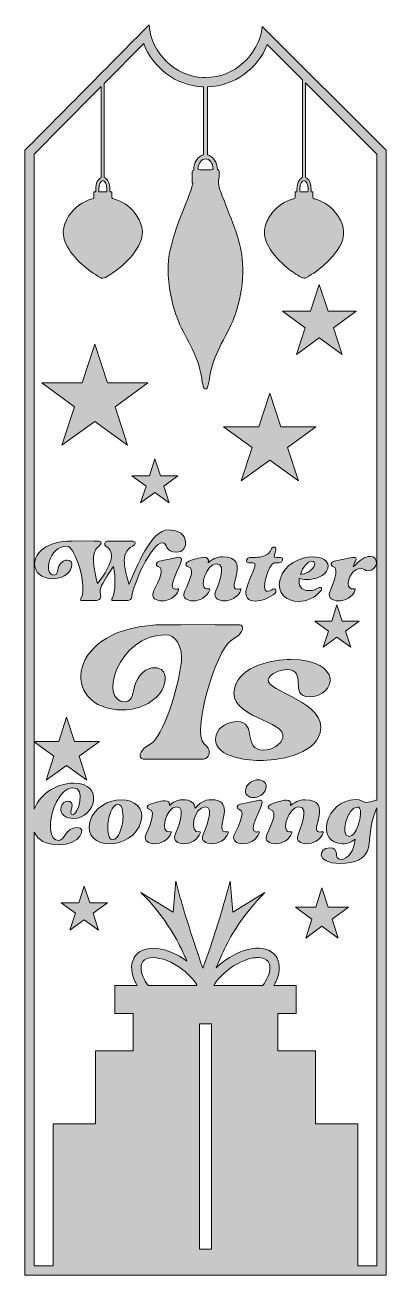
# Model space of a CAD drawing. Header units: centimetres. Extents: x 3.6 to 10.4, y -21.9 to 1.8.
import ezdxf

# ---------------------------------------------------------------- set-up
doc = ezdxf.new("R2010")
doc.units = ezdxf.units.CM
doc.header["$MEASUREMENT"] = 0
doc.layers.add('Layer 1', color=7, linetype='Continuous')

# ---------------------------------------------------------------- blocks, each defined once
blk = doc.blocks.new('block 3')
at = {"layer": 'Layer 1', "true_color": 0x231f20}
h = blk.add_hatch(color=250, dxfattribs=at)
h.dxf.hatch_style = 2
edge = h.paths.add_edge_path()
edge.add_spline(control_points=[(8.062, 1.813), (7.997, 1.258), (7.525, 0.844), (6.987, 0.844), (6.971, 0.844), (6.955, 0.844), (6.939, 0.845), (6.407, 0.87), (5.962, 1.295), (5.914, 1.841), (5.13, 1.049), (4.345, 0.258), (3.561, -0.533), (3.561, -0.533), (3.561, -21.856), (3.561, -21.856), (3.561, -21.856), (10.409, -21.856), (10.409, -21.856), (10.409, -21.856), (10.409, -0.535), (10.409, -0.535), (10.409, -0.535), (8.062, 1.813), (8.062, 1.813)], knot_values=[0, 0, 0, 0, 1, 1, 1, 2, 2, 2, 3, 3, 3, 4, 4, 4, 5, 5, 5, 6, 6, 6, 7, 7, 7, 8, 8, 8, 8], degree=3, periodic=1)
edge = h.paths.add_edge_path()
edge.add_spline(control_points=[(8.854, -1.105), (8.89, -1.105), (8.932, -1.176), (8.932, -1.271), (8.932, -1.288), (8.93, -1.304), (8.928, -1.319), (8.928, -1.319), (8.78, -1.319), (8.78, -1.319), (8.777, -1.304), (8.776, -1.288), (8.776, -1.271), (8.776, -1.176), (8.817, -1.105), (8.854, -1.105)], knot_values=[0, 0, 0, 0, 1, 1, 1, 2, 2, 2, 3, 3, 3, 4, 4, 4, 5, 5, 5, 5], degree=3, periodic=1)
edge = h.paths.add_edge_path()
edge.add_spline(control_points=[(7.13, -0.884), (7.124, -0.899), (7.114, -0.906), (7.095, -0.906), (7.059, -0.904), (7.022, -0.905), (6.986, -0.905), (6.986, -0.905), (6.986, -0.905), (6.986, -0.905), (6.952, -0.905), (6.918, -0.904), (6.884, -0.905), (6.863, -0.906), (6.85, -0.899), (6.841, -0.886), (6.848, -0.78), (6.91, -0.696), (6.986, -0.696), (7.061, -0.696), (7.122, -0.779), (7.13, -0.884)], knot_values=[0, 0, 0, 0, 1, 1, 1, 2, 2, 2, 3, 3, 3, 4, 4, 4, 5, 5, 5, 6, 6, 6, 7, 7, 7, 7], degree=3, periodic=1)
edge = h.paths.add_edge_path()
edge.add_spline(control_points=[(5.037, -1.105), (5.074, -1.105), (5.115, -1.176), (5.115, -1.271), (5.115, -1.288), (5.113, -1.304), (5.111, -1.319), (5.111, -1.319), (4.963, -1.319), (4.963, -1.319), (4.961, -1.304), (4.959, -1.288), (4.959, -1.271), (4.959, -1.176), (5, -1.105), (5.037, -1.105)], knot_values=[0, 0, 0, 0, 1, 1, 1, 2, 2, 2, 3, 3, 3, 4, 4, 4, 5, 5, 5, 5], degree=3, periodic=1)
edge = h.paths.add_edge_path()
edge.add_spline(control_points=[(6.815, -16.365), (6.815, -16.365), (5.896, -16.365), (5.896, -16.365), (5.857, -16.312), (5.826, -16.257), (5.803, -16.203), (5.75, -16.08), (5.748, -15.973), (5.798, -15.91), (5.834, -15.864), (5.903, -15.839), (5.992, -15.839), (6.143, -15.839), (6.353, -15.912), (6.558, -16.073), (6.662, -16.154), (6.749, -16.247), (6.814, -16.342), (6.816, -16.346), (6.818, -16.35), (6.819, -16.354), (6.818, -16.358), (6.817, -16.362), (6.815, -16.365)], knot_values=[0, 0, 0, 0, 1, 1, 1, 2, 2, 2, 3, 3, 3, 4, 4, 4, 5, 5, 5, 6, 6, 6, 7, 7, 7, 8, 8, 8, 8], degree=3, periodic=1)
h.paths.add_polyline_path([(7.098, -17.606), (7.098, -18.989), (7.098, -19.727), (7.098, -20.387), (7.098, -21.367), (6.872, -21.367), (6.872, -20.387), (6.872, -19.727), (6.872, -18.989), (6.872, -17.606), (6.872, -17.092), (7.098, -17.092)])
edge = h.paths.add_edge_path()
edge.add_spline(control_points=[(8.167, -16.203), (8.144, -16.257), (8.112, -16.312), (8.074, -16.365), (8.074, -16.365), (7.141, -16.365), (7.141, -16.365), (7.206, -16.262), (7.3, -16.161), (7.412, -16.073), (7.566, -15.952), (7.734, -15.871), (7.887, -15.846), (7.919, -15.841), (7.95, -15.838), (7.979, -15.838), (8.067, -15.838), (8.135, -15.863), (8.172, -15.91), (8.221, -15.973), (8.22, -16.08), (8.167, -16.203)], knot_values=[0, 0, 0, 0, 1, 1, 1, 2, 2, 2, 3, 3, 3, 4, 4, 4, 5, 5, 5, 6, 6, 6, 7, 7, 7, 7], degree=3, periodic=1)
edge = h.paths.add_edge_path()
edge.add_spline(control_points=[(10.233, -12.855), (10.227, -12.855), (10.222, -12.855), (10.218, -12.856), (10.132, -12.887), (10.078, -12.897), (10.041, -12.897), (9.953, -12.897), (9.95, -12.842), (9.821, -12.842), (9.57, -12.842), (9.351, -13.044), (9.292, -13.267), (9.232, -13.486), (9.338, -13.681), (9.586, -13.681), (9.679, -13.681), (9.752, -13.652), (9.808, -13.605), (9.808, -13.605), (9.823, -13.592), (9.823, -13.592), (9.807, -13.816), (9.68, -13.978), (9.56, -13.978), (9.39, -13.978), (9.557, -13.756), (9.338, -13.756), (9.131, -13.756), (9.063, -14.054), (9.532, -14.054), (9.849, -14.054), (9.99, -13.963), (10.057, -13.816), (10.125, -13.665), (10.06, -13.404), (10.233, -13.001), (10.233, -13.001), (10.233, -21.679), (10.233, -21.679), (10.233, -21.679), (9.877, -21.679), (9.877, -21.679), (9.877, -21.679), (9.877, -18.989), (9.877, -18.989), (9.877, -18.989), (9.074, -18.989), (9.074, -18.989), (9.074, -18.989), (9.074, -17.606), (9.074, -17.606), (9.074, -17.606), (8.354, -17.606), (8.354, -17.606), (8.354, -17.606), (8.354, -16.899), (8.354, -16.899), (8.354, -16.899), (8.703, -16.899), (8.703, -16.899), (8.703, -16.899), (8.703, -16.365), (8.703, -16.365), (8.703, -16.365), (8.284, -16.365), (8.284, -16.365), (8.301, -16.334), (8.317, -16.303), (8.33, -16.272), (8.41, -16.085), (8.403, -15.918), (8.311, -15.801), (8.22, -15.684), (8.058, -15.638), (7.858, -15.671), (7.677, -15.702), (7.479, -15.795), (7.303, -15.933), (7.262, -15.965), (7.223, -15.999), (7.187, -16.034), (7.235, -15.917), (7.287, -15.794), (7.345, -15.675), (7.486, -15.385), (7.716, -15.004), (8.113, -14.603), (8.113, -14.603), (7.501, -14.977), (7.501, -14.977), (7.485, -14.781), (7.468, -14.584), (7.452, -14.387), (7.35, -14.778), (7.229, -15.189), (7.085, -15.616), (7.036, -15.76), (6.987, -15.902), (6.937, -16.04), (6.886, -15.902), (6.837, -15.76), (6.788, -15.616), (6.645, -15.189), (6.523, -14.778), (6.421, -14.387), (6.405, -14.584), (6.389, -14.781), (6.373, -14.977), (6.373, -14.977), (5.76, -14.603), (5.76, -14.603), (6.157, -15.004), (6.388, -15.385), (6.528, -15.675), (6.566, -15.752), (6.601, -15.83), (6.634, -15.908), (6.256, -15.627), (5.833, -15.579), (5.658, -15.801), (5.566, -15.918), (5.56, -16.085), (5.64, -16.272), (5.653, -16.303), (5.669, -16.334), (5.686, -16.365), (5.686, -16.365), (5.267, -16.365), (5.267, -16.365), (5.267, -16.365), (5.267, -16.899), (5.267, -16.899), (5.267, -16.899), (5.616, -16.899), (5.616, -16.899), (5.616, -16.899), (5.616, -17.606), (5.616, -17.606), (5.616, -17.606), (4.896, -17.606), (4.896, -17.606), (4.896, -17.606), (4.896, -18.989), (4.896, -18.989), (4.896, -18.989), (4.093, -18.989), (4.093, -18.989), (4.093, -18.989), (4.093, -21.679), (4.093, -21.679), (4.093, -21.679), (3.737, -21.679), (3.737, -21.679), (3.737, -21.679), (3.737, -13.464), (3.737, -13.464), (3.807, -13.603), (3.955, -13.702), (4.196, -13.702), (4.607, -13.702), (4.752, -13.372), (4.549, -13.372), (4.333, -13.372), (4.315, -13.619), (4.201, -13.619), (4.031, -13.619), (4.011, -13.35), (4.078, -13.098), (4.167, -12.769), (4.341, -12.618), (4.467, -12.618), (4.737, -12.618), (4.562, -13.132), (4.467, -13.132), (4.404, -13.132), (4.44, -13.044), (4.45, -13.002), (4.474, -12.913), (4.43, -12.874), (4.378, -12.874), (4.326, -12.874), (4.266, -12.911), (4.248, -12.98), (4.209, -13.127), (4.339, -13.2), (4.482, -13.2), (4.896, -13.2), (5.076, -12.531), (4.484, -12.531), (4.209, -12.531), (3.867, -12.694), (3.737, -13.024), (3.737, -13.024), (3.737, -11.751), (3.737, -11.751), (3.737, -11.751), (4.109, -12.021), (4.109, -12.021), (4.109, -12.021), (3.961, -12.478), (3.961, -12.478), (3.961, -12.478), (4.349, -12.196), (4.349, -12.196), (4.349, -12.196), (4.737, -12.478), (4.737, -12.478), (4.737, -12.478), (4.589, -12.021), (4.589, -12.021), (4.589, -12.021), (4.977, -11.739), (4.977, -11.739), (4.977, -11.739), (4.497, -11.739), (4.497, -11.739), (4.497, -11.739), (4.349, -11.282), (4.349, -11.282), (4.349, -11.282), (4.201, -11.739), (4.201, -11.739), (4.201, -11.739), (3.737, -11.739), (3.737, -11.739), (3.737, -11.739), (3.737, -0.606), (3.737, -0.606), (3.737, -0.606), (4.863, 0.529), (4.863, 0.529), (4.863, 0.529), (5.009, 0.677), (5.009, 0.677), (5.009, 0.677), (5.009, -1.053), (5.009, -1.053), (4.948, -1.074), (4.903, -1.162), (4.903, -1.271), (4.903, -1.288), (4.904, -1.304), (4.906, -1.319), (4.906, -1.319), (4.869, -1.319), (4.869, -1.319), (4.868, -1.323), (4.868, -1.328), (4.868, -1.333), (4.87, -1.362), (4.868, -1.391), (4.869, -1.419), (4.87, -1.438), (4.864, -1.447), (4.844, -1.452), (4.65, -1.504), (4.498, -1.617), (4.388, -1.785), (4.263, -1.975), (4.249, -2.169), (4.367, -2.366), (4.516, -2.616), (4.742, -2.803), (4.991, -2.946), (5.024, -2.965), (5.053, -2.963), (5.086, -2.945), (5.182, -2.893), (5.272, -2.829), (5.356, -2.76), (5.497, -2.643), (5.625, -2.515), (5.713, -2.352), (5.775, -2.238), (5.808, -2.117), (5.776, -1.987), (5.753, -1.891), (5.707, -1.805), (5.647, -1.727), (5.541, -1.591), (5.405, -1.499), (5.238, -1.454), (5.213, -1.448), (5.203, -1.438), (5.206, -1.412), (5.208, -1.386), (5.205, -1.36), (5.207, -1.335), (5.207, -1.329), (5.207, -1.323), (5.206, -1.319), (5.206, -1.319), (5.168, -1.319), (5.168, -1.319), (5.17, -1.304), (5.171, -1.288), (5.171, -1.271), (5.171, -1.162), (5.127, -1.074), (5.065, -1.053), (5.065, -1.053), (5.065, 0.734), (5.065, 0.734), (5.065, 0.734), (5.814, 1.49), (5.814, 1.49), (5.988, 1.026), (6.423, 0.692), (6.93, 0.669), (6.935, 0.668), (6.94, 0.669), (6.945, 0.668), (6.945, 0.668), (6.945, -0.622), (6.945, -0.622), (6.841, -0.647), (6.761, -0.764), (6.761, -0.905), (6.761, -0.907), (6.761, -0.909), (6.761, -0.911), (6.742, -0.914), (6.732, -0.923), (6.733, -0.949), (6.734, -1.007), (6.731, -1.065), (6.73, -1.123), (6.73, -1.131), (6.731, -1.142), (6.735, -1.146), (6.753, -1.161), (6.748, -1.176), (6.741, -1.193), (6.708, -1.284), (6.681, -1.377), (6.643, -1.467), (6.557, -1.678), (6.471, -1.89), (6.402, -2.108), (6.34, -2.304), (6.285, -2.503), (6.278, -2.71), (6.267, -3.052), (6.328, -3.384), (6.445, -3.707), (6.512, -3.892), (6.613, -4.06), (6.7, -4.235), (6.798, -4.431), (6.882, -4.631), (6.913, -4.849), (6.92, -4.901), (6.925, -4.954), (6.943, -5.004), (6.952, -5.029), (6.957, -5.066), (6.987, -5.065), (7.016, -5.064), (7.021, -5.028), (7.03, -5.003), (7.052, -4.939), (7.055, -4.873), (7.066, -4.808), (7.108, -4.563), (7.215, -4.342), (7.326, -4.125), (7.406, -3.97), (7.492, -3.819), (7.547, -3.653), (7.721, -3.133), (7.754, -2.613), (7.565, -2.087), (7.483, -1.857), (7.391, -1.63), (7.304, -1.402), (7.264, -1.296), (7.212, -1.192), (7.24, -1.072), (7.248, -1.039), (7.242, -1.002), (7.242, -0.967), (7.242, -0.913), (7.242, -0.906), (7.211, -0.906), (7.211, -0.906), (7.211, -0.905), (7.211, -0.905), (7.211, -0.764), (7.13, -0.646), (7.025, -0.622), (7.025, -0.622), (7.025, 0.669), (7.025, 0.669), (7.534, 0.684), (7.974, 1.007), (8.156, 1.469), (8.156, 1.469), (8.826, 0.799), (8.826, 0.799), (8.826, 0.799), (8.826, -1.053), (8.826, -1.053), (8.764, -1.074), (8.719, -1.162), (8.719, -1.271), (8.719, -1.288), (8.721, -1.304), (8.723, -1.319), (8.723, -1.319), (8.685, -1.319), (8.685, -1.319), (8.684, -1.323), (8.684, -1.329), (8.684, -1.335), (8.686, -1.36), (8.683, -1.386), (8.685, -1.412), (8.688, -1.438), (8.678, -1.448), (8.653, -1.454), (8.486, -1.499), (8.35, -1.591), (8.244, -1.727), (8.184, -1.805), (8.138, -1.891), (8.115, -1.987), (8.083, -2.117), (8.116, -2.238), (8.178, -2.352), (8.266, -2.515), (8.393, -2.643), (8.535, -2.76), (8.619, -2.829), (8.708, -2.893), (8.805, -2.945), (8.838, -2.963), (8.867, -2.965), (8.9, -2.946), (9.149, -2.803), (9.375, -2.616), (9.524, -2.366), (9.642, -2.169), (9.628, -1.975), (9.503, -1.785), (9.393, -1.617), (9.241, -1.504), (9.047, -1.452), (9.027, -1.447), (9.021, -1.438), (9.022, -1.419), (9.023, -1.391), (9.021, -1.362), (9.023, -1.333), (9.023, -1.328), (9.023, -1.323), (9.022, -1.319), (9.022, -1.319), (8.985, -1.319), (8.985, -1.319), (8.987, -1.304), (8.988, -1.288), (8.988, -1.271), (8.988, -1.162), (8.943, -1.074), (8.882, -1.053), (8.882, -1.053), (8.882, 0.743), (8.882, 0.743), (8.882, 0.743), (10.233, -0.608), (10.233, -0.608), (10.233, -0.608), (10.233, -12.855), (10.233, -12.855)], knot_values=[0, 0, 0, 0, 1, 1, 1, 2, 2, 2, 3, 3, 3, 4, 4, 4, 5, 5, 5, 6, 6, 6, 7, 7, 7, 8, 8, 8, 9, 9, 9, 10, 10, 10, 11, 11, 11, 12, 12, 12, 13, 13, 13, 14, 14, 14, 15, 15, 15, 16, 16, 16, 17, 17, 17, 18, 18, 18, 19, 19, 19, 20, 20, 20, 21, 21, 21, 22, 22, 22, 23, 23, 23, 24, 24, 24, 25, 25, 25, 26, 26, 26, 27, 27, 27, 28, 28, 28, 29, 29, 29, 30, 30, 30, 31, 31, 31, 32, 32, 32, 33, 33, 33, 34, 34, 34, 35, 35, 35, 36, 36, 36, 37, 37, 37, 38, 38, 38, 39, 39, 39, 40, 40, 40, 41, 41, 41, 42, 42, 42, 43, 43, 43, 44, 44, 44, 45, 45, 45, 46, 46, 46, 47, 47, 47, 48, 48, 48, 49, 49, 49, 50, 50, 50, 51, 51, 51, 52, 52, 52, 53, 53, 53, 54, 54, 54, 55, 55, 55, 56, 56, 56, 57, 57, 57, 58, 58, 58, 59, 59, 59, 60, 60, 60, 61, 61, 61, 62, 62, 62, 63, 63, 63, 64, 64, 64, 65, 65, 65, 66, 66, 66, 67, 67, 67, 68, 68, 68, 69, 69, 69, 70, 70, 70, 71, 71, 71, 72, 72, 72, 73, 73, 73, 74, 74, 74, 75, 75, 75, 76, 76, 76, 77, 77, 77, 78, 78, 78, 79, 79, 79, 80, 80, 80, 81, 81, 81, 82, 82, 82, 83, 83, 83, 84, 84, 84, 85, 85, 85, 86, 86, 86, 87, 87, 87, 88, 88, 88, 89, 89, 89, 90, 90, 90, 91, 91, 91, 92, 92, 92, 93, 93, 93, 94, 94, 94, 95, 95, 95, 96, 96, 96, 97, 97, 97, 98, 98, 98, 99, 99, 99, 100, 100, 100, 101, 101, 101, 102, 102, 102, 103, 103, 103, 104, 104, 104, 105, 105, 105, 106, 106, 106, 107, 107, 107, 108, 108, 108, 109, 109, 109, 110, 110, 110, 111, 111, 111, 112, 112, 112, 113, 113, 113, 114, 114, 114, 115, 115, 115, 116, 116, 116, 117, 117, 117, 118, 118, 118, 119, 119, 119, 120, 120, 120, 121, 121, 121, 122, 122, 122, 123, 123, 123, 124, 124, 124, 125, 125, 125, 126, 126, 126, 127, 127, 127, 128, 128, 128, 129, 129, 129, 130, 130, 130, 131, 131, 131, 132, 132, 132, 133, 133, 133, 134, 134, 134, 135, 135, 135, 136, 136, 136, 137, 137, 137, 138, 138, 138, 139, 139, 139, 140, 140, 140, 141, 141, 141, 142, 142, 142, 143, 143, 143, 144, 144, 144, 145, 145, 145, 146, 146, 146, 147, 147, 147, 148, 148, 148, 149, 149, 149, 150, 150, 150, 151, 151, 151, 152, 152, 152, 153, 153, 153, 154, 154, 154, 155, 155, 155, 156, 156, 156, 157, 157, 157, 158, 158, 158, 158], degree=3, periodic=1)
edge = h.paths.add_edge_path()
edge.add_spline(control_points=[(9.713, -13.541), (9.52, -13.541), (9.674, -12.984), (9.869, -12.984), (9.903, -12.984), (9.921, -13.014), (9.927, -13.059), (9.938, -13.186), (9.854, -13.541), (9.713, -13.541)], knot_values=[0, 0, 0, 0, 1, 1, 1, 2, 2, 2, 3, 3, 3, 3], degree=3, periodic=1)
h = blk.add_hatch(color=250, dxfattribs=at)
h.dxf.hatch_style = 2
h.paths.add_polyline_path([(9.144, -3.077), (8.979, -3.585), (8.445, -3.585), (8.877, -3.899), (8.712, -4.406), (9.144, -4.092), (9.576, -4.406), (9.411, -3.899), (9.843, -3.585), (9.309, -3.585)])
h = blk.add_hatch(color=250, dxfattribs=at)
h.dxf.hatch_style = 2
h.paths.add_polyline_path([(4.263, -6.127), (4.885, -5.675), (5.508, -6.127), (5.27, -5.395), (5.892, -4.943), (5.123, -4.943), (4.885, -4.212), (4.648, -4.943), (3.879, -4.943), (4.501, -5.395)])
h = blk.add_hatch(color=250, dxfattribs=at)
h.dxf.hatch_style = 2
h.paths.add_polyline_path([(7.664, -6.803), (8.205, -6.41), (8.746, -6.803), (8.54, -6.167), (9.081, -5.774), (8.412, -5.774), (8.205, -5.138), (7.998, -5.774), (7.329, -5.774), (7.871, -6.167)])
h = blk.add_hatch(color=250, dxfattribs=at)
h.dxf.hatch_style = 2
h.paths.add_polyline_path([(5.858, -6.901), (5.755, -7.219), (6.026, -7.022), (6.296, -7.219), (6.193, -6.901), (6.463, -6.704), (6.129, -6.704), (6.026, -6.386), (5.922, -6.704), (5.588, -6.704)])
h = blk.add_hatch(color=250, dxfattribs=at)
h.dxf.hatch_style = 2
edge = h.paths.add_edge_path()
edge.add_spline(control_points=[(4.918, -9.067), (4.954, -9.067), (4.985, -9.049), (4.996, -9.007), (4.998, -8.997), (4.998, -8.979), (4.994, -8.956), (4.982, -8.875), (4.985, -8.843), (5.014, -8.787), (5.071, -8.684), (5.152, -8.549), (5.243, -8.424), (5.279, -8.643), (5.28, -8.898), (5.219, -9.016), (5.202, -9.049), (5.202, -9.067), (5.214, -9.067), (5.214, -9.067), (5.508, -9.067), (5.508, -9.067), (5.55, -9.067), (5.585, -9.039), (5.587, -8.995), (5.603, -8.796), (5.954, -7.974), (6.172, -7.974), (6.264, -7.974), (6.21, -8.156), (6.441, -8.156), (6.67, -8.156), (6.709, -7.727), (6.288, -7.727), (5.938, -7.727), (5.675, -8.456), (5.537, -8.76), (5.533, -8.755), (5.532, -8.75), (5.53, -8.744), (5.472, -8.534), (5.34, -8.159), (5.602, -8.042), (5.655, -8.018), (5.681, -7.943), (5.613, -7.943), (5.613, -7.943), (5.118, -7.943), (5.118, -7.943), (5.072, -7.945), (5.056, -8.02), (5.094, -8.041), (5.363, -8.195), (5.051, -8.596), (4.939, -8.744), (4.873, -8.502), (4.79, -8.167), (4.96, -8.042), (5.004, -8.011), (5.03, -7.943), (4.964, -7.943), (4.964, -7.943), (4.871, -7.943), (4.871, -7.943), (4.871, -7.943), (4.871, -7.94), (4.871, -7.94), (4.871, -7.94), (4.449, -7.942), (4.449, -7.942), (3.962, -7.943), (3.743, -8.175), (3.743, -8.375), (3.743, -8.524), (3.866, -8.656), (4.092, -8.656), (4.235, -8.656), (4.405, -8.583), (4.444, -8.435), (4.468, -8.347), (4.421, -8.302), (4.361, -8.302), (4.3, -8.302), (4.22, -8.352), (4.192, -8.458), (4.181, -8.5), (4.178, -8.588), (4.115, -8.588), (3.899, -8.588), (4.007, -8.041), (4.353, -8.041), (4.438, -8.041), (4.498, -8.183), (4.564, -8.349), (4.645, -8.584), (4.699, -8.883), (4.629, -9.016), (4.613, -9.047), (4.613, -9.067), (4.624, -9.067), (4.624, -9.067), (4.918, -9.067), (4.918, -9.067)], knot_values=[0, 0, 0, 0, 1, 1, 1, 2, 2, 2, 3, 3, 3, 4, 4, 4, 5, 5, 5, 6, 6, 6, 7, 7, 7, 8, 8, 8, 9, 9, 9, 10, 10, 10, 11, 11, 11, 12, 12, 12, 13, 13, 13, 14, 14, 14, 15, 15, 15, 16, 16, 16, 17, 17, 17, 18, 18, 18, 19, 19, 19, 20, 20, 20, 21, 21, 21, 22, 22, 22, 23, 23, 23, 24, 24, 24, 25, 25, 25, 26, 26, 26, 27, 27, 27, 28, 28, 28, 29, 29, 29, 30, 30, 30, 31, 31, 31, 32, 32, 32, 33, 33, 33, 34, 34, 34, 34], degree=3, periodic=1)
h = blk.add_hatch(color=250, dxfattribs=at)
h.dxf.hatch_style = 2
edge = h.paths.add_edge_path()
edge.add_spline(control_points=[(6.478, -8.25), (6.456, -8.25), (6.431, -8.257), (6.417, -8.26), (6.417, -8.26), (6.11, -8.325), (6.11, -8.325), (6.047, -8.338), (6.032, -8.416), (6.085, -8.424), (6.258, -8.448), (6.012, -8.854), (5.99, -8.921), (5.957, -9.021), (6.047, -9.076), (6.157, -9.076), (6.279, -9.076), (6.426, -9.01), (6.475, -8.865), (6.48, -8.852), (6.47, -8.844), (6.457, -8.847), (6.441, -8.852), (6.426, -8.854), (6.415, -8.854), (6.23, -8.854), (6.527, -8.403), (6.527, -8.291), (6.527, -8.258), (6.504, -8.25), (6.478, -8.25)], knot_values=[0, 0, 0, 0, 1, 1, 1, 2, 2, 2, 3, 3, 3, 4, 4, 4, 5, 5, 5, 6, 6, 6, 7, 7, 7, 8, 8, 8, 9, 9, 9, 10, 10, 10, 10], degree=3, periodic=1)
h = blk.add_hatch(color=250, dxfattribs=at)
h.dxf.hatch_style = 2
edge = h.paths.add_edge_path()
edge.add_spline(control_points=[(6.645, -8.424), (6.839, -8.451), (6.61, -8.826), (6.579, -8.921), (6.548, -9.021), (6.636, -9.076), (6.746, -9.076), (6.868, -9.076), (7.017, -9.01), (7.066, -8.865), (7.069, -8.852), (7.059, -8.844), (7.047, -8.847), (6.928, -8.877), (6.921, -8.739), (6.972, -8.604), (7.016, -8.489), (7.1, -8.375), (7.191, -8.375), (7.412, -8.375), (7.202, -8.823), (7.171, -8.921), (7.139, -9.021), (7.227, -9.076), (7.339, -9.076), (7.459, -9.076), (7.608, -9.01), (7.657, -8.865), (7.66, -8.852), (7.65, -8.844), (7.637, -8.847), (7.618, -8.852), (7.602, -8.854), (7.589, -8.854), (7.368, -8.854), (7.874, -8.24), (7.306, -8.24), (7.21, -8.24), (7.095, -8.297), (7.034, -8.354), (7.055, -8.276), (7.017, -8.25), (6.956, -8.25), (6.876, -8.25), (6.753, -8.296), (6.67, -8.325), (6.608, -8.346), (6.592, -8.416), (6.645, -8.424)], knot_values=[0, 0, 0, 0, 1, 1, 1, 2, 2, 2, 3, 3, 3, 4, 4, 4, 5, 5, 5, 6, 6, 6, 7, 7, 7, 8, 8, 8, 9, 9, 9, 10, 10, 10, 11, 11, 11, 12, 12, 12, 13, 13, 13, 14, 14, 14, 15, 15, 15, 16, 16, 16, 16], degree=3, periodic=1)
h = blk.add_hatch(color=250, dxfattribs=at)
h.dxf.hatch_style = 2
edge = h.paths.add_edge_path()
edge.add_spline(control_points=[(8.285, -8.357), (8.285, -8.357), (8.383, -8.357), (8.383, -8.357), (8.447, -8.357), (8.478, -8.252), (8.41, -8.252), (8.383, -8.252), (8.345, -8.258), (8.319, -8.258), (8.297, -8.258), (8.282, -8.253), (8.285, -8.239), (8.295, -8.205), (8.306, -8.162), (8.321, -8.106), (8.329, -8.075), (8.309, -8.058), (8.285, -8.058), (8.262, -8.058), (8.236, -8.073), (8.228, -8.102), (8.193, -8.221), (8.029, -8.252), (7.933, -8.252), (7.933, -8.252), (7.829, -8.252), (7.829, -8.252), (7.761, -8.252), (7.735, -8.357), (7.8, -8.357), (7.8, -8.357), (7.887, -8.357), (7.887, -8.357), (8.004, -8.357), (7.821, -8.617), (7.766, -8.826), (7.715, -9.015), (7.803, -9.08), (7.926, -9.08), (8.053, -9.08), (8.219, -9.008), (8.301, -8.935), (8.335, -8.904), (8.326, -8.846), (8.292, -8.846), (8.284, -8.846), (8.274, -8.849), (8.264, -8.856), (8.227, -8.882), (8.175, -8.898), (8.15, -8.898), (8.025, -8.898), (8.191, -8.357), (8.285, -8.357)], knot_values=[0, 0, 0, 0, 1, 1, 1, 2, 2, 2, 3, 3, 3, 4, 4, 4, 5, 5, 5, 6, 6, 6, 7, 7, 7, 8, 8, 8, 9, 9, 9, 10, 10, 10, 11, 11, 11, 12, 12, 12, 13, 13, 13, 14, 14, 14, 15, 15, 15, 16, 16, 16, 17, 17, 17, 18, 18, 18, 18], degree=3, periodic=1)
h = blk.add_hatch(color=250, dxfattribs=at)
h.dxf.hatch_style = 2
edge = h.paths.add_edge_path()
edge.add_spline(control_points=[(8.904, -8.671), (9.06, -8.671), (9.264, -8.609), (9.303, -8.461), (9.347, -8.299), (9.163, -8.242), (9.032, -8.242), (8.775, -8.242), (8.475, -8.385), (8.4, -8.664), (8.326, -8.94), (8.525, -9.086), (8.753, -9.086), (8.907, -9.086), (9.076, -9.018), (9.178, -8.877), (9.199, -8.847), (9.188, -8.82), (9.159, -8.82), (9.147, -8.82), (9.131, -8.826), (9.113, -8.838), (9.063, -8.873), (9.008, -8.882), (8.952, -8.882), (8.785, -8.882), (8.745, -8.771), (8.764, -8.648), (8.798, -8.662), (8.847, -8.671), (8.904, -8.671)], knot_values=[0, 0, 0, 0, 1, 1, 1, 2, 2, 2, 3, 3, 3, 4, 4, 4, 5, 5, 5, 6, 6, 6, 7, 7, 7, 8, 8, 8, 9, 9, 9, 10, 10, 10, 10], degree=3, periodic=1)
edge = h.paths.add_edge_path()
edge.add_spline(control_points=[(8.999, -8.323), (9.04, -8.323), (9.066, -8.356), (9.055, -8.398), (9.032, -8.482), (8.873, -8.591), (8.785, -8.571), (8.829, -8.443), (8.926, -8.323), (8.999, -8.323)], knot_values=[0, 0, 0, 0, 1, 1, 1, 2, 2, 2, 3, 3, 3, 3], degree=3, periodic=1)
h = blk.add_hatch(color=250, dxfattribs=at)
h.dxf.hatch_style = 2
edge = h.paths.add_edge_path()
edge.add_spline(control_points=[(9.798, -8.252), (9.774, -8.252), (9.745, -8.257), (9.732, -8.26), (9.732, -8.26), (9.425, -8.325), (9.425, -8.325), (9.361, -8.338), (9.347, -8.416), (9.4, -8.424), (9.556, -8.446), (9.368, -8.831), (9.339, -8.921), (9.308, -9.021), (9.396, -9.076), (9.506, -9.076), (9.628, -9.076), (9.777, -9.01), (9.826, -8.865), (9.829, -8.852), (9.819, -8.844), (9.806, -8.847), (9.728, -8.867), (9.694, -8.817), (9.694, -8.747), (9.694, -8.633), (9.785, -8.458), (9.936, -8.458), (9.99, -8.458), (10.006, -8.508), (10.061, -8.508), (10.259, -8.508), (10.285, -8.232), (10.111, -8.232), (10.001, -8.232), (9.923, -8.3), (9.785, -8.432), (9.803, -8.38), (9.823, -8.331), (9.842, -8.291), (9.855, -8.26), (9.829, -8.252), (9.798, -8.252)], knot_values=[0, 0, 0, 0, 1, 1, 1, 2, 2, 2, 3, 3, 3, 4, 4, 4, 5, 5, 5, 6, 6, 6, 7, 7, 7, 8, 8, 8, 9, 9, 9, 10, 10, 10, 11, 11, 11, 12, 12, 12, 13, 13, 13, 14, 14, 14, 14], degree=3, periodic=1)
h = blk.add_hatch(color=250, dxfattribs=at)
h.dxf.hatch_style = 2
h.paths.add_polyline_path([(9.479, -9.153), (9.38, -9.459), (9.058, -9.459), (9.318, -9.648), (9.219, -9.954), (9.479, -9.765), (9.739, -9.954), (9.64, -9.648), (9.9, -9.459), (9.579, -9.459)])
h = blk.add_hatch(color=250, dxfattribs=at)
h.dxf.hatch_style = 2
edge = h.paths.add_edge_path()
edge.add_spline(control_points=[(7.012, -11.838), (7.012, -11.838), (6.953, -11.782), (6.953, -11.782), (6.729, -11.566), (7.173, -10.016), (7.478, -9.822), (7.478, -9.822), (7.566, -9.767), (7.566, -9.767), (7.694, -9.686), (7.735, -9.535), (7.628, -9.528), (7.628, -9.528), (7.173, -9.528), (7.173, -9.528), (7.173, -9.528), (7.173, -9.524), (7.173, -9.524), (7.173, -9.524), (6.52, -9.528), (6.52, -9.528), (6.52, -9.528), (6.215, -9.528), (6.215, -9.528), (4.295, -9.532), (4.214, -11.144), (5.411, -11.144), (5.734, -11.144), (6.119, -10.978), (6.207, -10.644), (6.263, -10.446), (6.156, -10.343), (6.02, -10.343), (5.881, -10.343), (5.701, -10.457), (5.638, -10.696), (5.613, -10.791), (5.602, -10.989), (5.462, -10.989), (4.941, -10.989), (5.323, -9.719), (6.233, -9.719), (6.402, -9.719), (6.549, -9.906), (6.527, -10.229), (6.468, -10.769), (6.171, -11.647), (5.954, -11.782), (5.954, -11.782), (5.866, -11.838), (5.866, -11.838), (5.741, -11.915), (5.697, -12.069), (5.804, -12.076), (5.804, -12.076), (6.945, -12.076), (6.945, -12.076), (7.056, -12.069), (7.096, -11.915), (7.012, -11.838)], knot_values=[0, 0, 0, 0, 1, 1, 1, 2, 2, 2, 3, 3, 3, 4, 4, 4, 5, 5, 5, 6, 6, 6, 7, 7, 7, 8, 8, 8, 9, 9, 9, 10, 10, 10, 11, 11, 11, 12, 12, 12, 13, 13, 13, 14, 14, 14, 15, 15, 15, 16, 16, 16, 17, 17, 17, 18, 18, 18, 19, 19, 19, 20, 20, 20, 20], degree=3, periodic=1)
h = blk.add_hatch(color=250, dxfattribs=at)
h.dxf.hatch_style = 2
edge = h.paths.add_edge_path()
edge.add_spline(control_points=[(8.601, -10.189), (8.275, -10.189), (7.654, -10.295), (7.54, -10.718), (7.382, -11.305), (8.542, -11.335), (8.451, -11.676), (8.421, -11.79), (8.252, -11.907), (8.087, -11.907), (7.676, -11.907), (7.977, -11.364), (7.584, -11.364), (7.434, -11.364), (7.232, -11.452), (7.188, -11.625), (7.081, -12.017), (7.72, -12.102), (8.014, -12.102), (8.333, -12.102), (9.046, -12.006), (9.159, -11.58), (9.317, -10.993), (8.113, -10.795), (8.175, -10.567), (8.205, -10.461), (8.392, -10.38), (8.531, -10.38), (8.928, -10.38), (8.561, -10.894), (8.95, -10.894), (9.471, -10.894), (9.604, -10.189), (8.601, -10.189)], knot_values=[0, 0, 0, 0, 1, 1, 1, 2, 2, 2, 3, 3, 3, 4, 4, 4, 5, 5, 5, 6, 6, 6, 7, 7, 7, 8, 8, 8, 9, 9, 9, 10, 10, 10, 11, 11, 11, 11], degree=3, periodic=1)
h = blk.add_hatch(color=250, dxfattribs=at)
h.dxf.hatch_style = 2
edge = h.paths.add_edge_path()
edge.add_spline(control_points=[(7.985, -12.468), (7.901, -12.468), (7.778, -12.527), (7.748, -12.637), (7.719, -12.747), (7.81, -12.806), (7.896, -12.806), (7.981, -12.806), (8.102, -12.747), (8.131, -12.637), (8.162, -12.527), (8.07, -12.468), (7.985, -12.468)], knot_values=[0, 0, 0, 0, 1, 1, 1, 2, 2, 2, 3, 3, 3, 4, 4, 4, 4], degree=3, periodic=1)
h = blk.add_hatch(color=250, dxfattribs=at)
h.dxf.hatch_style = 2
edge = h.paths.add_edge_path()
edge.add_spline(control_points=[(5.39, -12.848), (5.152, -12.848), (4.865, -12.988), (4.792, -13.264), (4.719, -13.533), (4.917, -13.681), (5.162, -13.681), (5.409, -13.681), (5.688, -13.536), (5.761, -13.264), (5.834, -12.994), (5.635, -12.848), (5.39, -12.848)], knot_values=[0, 0, 0, 0, 1, 1, 1, 2, 2, 2, 3, 3, 3, 4, 4, 4, 4], degree=3, periodic=1)
edge = h.paths.add_edge_path()
edge.add_spline(control_points=[(5.416, -13.256), (5.404, -13.348), (5.341, -13.603), (5.227, -13.603), (5.12, -13.603), (5.125, -13.358), (5.136, -13.272), (5.148, -13.181), (5.208, -12.932), (5.321, -12.932), (5.43, -12.932), (5.427, -13.166), (5.416, -13.256)], knot_values=[0, 0, 0, 0, 1, 1, 1, 2, 2, 2, 3, 3, 3, 4, 4, 4, 4], degree=3, periodic=1)
h = blk.add_hatch(color=250, dxfattribs=at)
h.dxf.hatch_style = 2
edge = h.paths.add_edge_path()
edge.add_spline(control_points=[(7.401, -13.452), (7.386, -13.455), (7.373, -13.457), (7.362, -13.457), (7.221, -13.457), (7.343, -13.187), (7.343, -13.057), (7.343, -12.936), (7.292, -12.845), (7.093, -12.845), (6.963, -12.845), (6.86, -12.913), (6.792, -13.006), (6.779, -12.911), (6.718, -12.845), (6.547, -12.845), (6.451, -12.845), (6.362, -12.898), (6.3, -12.955), (6.315, -12.887), (6.274, -12.866), (6.216, -12.866), (6.122, -12.866), (5.979, -12.919), (5.937, -12.929), (5.873, -12.942), (5.859, -13.02), (5.912, -13.028), (6.084, -13.053), (5.881, -13.428), (5.849, -13.525), (5.818, -13.626), (5.906, -13.681), (6.016, -13.681), (6.138, -13.681), (6.287, -13.614), (6.336, -13.47), (6.339, -13.457), (6.329, -13.449), (6.316, -13.452), (6.105, -13.506), (6.229, -12.98), (6.437, -12.98), (6.644, -12.98), (6.437, -13.424), (6.403, -13.525), (6.372, -13.626), (6.459, -13.681), (6.57, -13.681), (6.692, -13.681), (6.841, -13.614), (6.888, -13.47), (6.893, -13.457), (6.883, -13.449), (6.87, -13.452), (6.666, -13.504), (6.756, -12.981), (6.982, -12.981), (7.18, -12.981), (6.968, -13.424), (6.933, -13.525), (6.903, -13.626), (6.99, -13.681), (7.101, -13.681), (7.222, -13.681), (7.372, -13.614), (7.42, -13.47), (7.424, -13.457), (7.414, -13.449), (7.401, -13.452)], knot_values=[0, 0, 0, 0, 1, 1, 1, 2, 2, 2, 3, 3, 3, 4, 4, 4, 5, 5, 5, 6, 6, 6, 7, 7, 7, 8, 8, 8, 9, 9, 9, 10, 10, 10, 11, 11, 11, 12, 12, 12, 13, 13, 13, 14, 14, 14, 15, 15, 15, 16, 16, 16, 17, 17, 17, 18, 18, 18, 19, 19, 19, 20, 20, 20, 21, 21, 21, 22, 22, 22, 23, 23, 23, 23], degree=3, periodic=1)
h = blk.add_hatch(color=250, dxfattribs=at)
h.dxf.hatch_style = 2
edge = h.paths.add_edge_path()
edge.add_spline(control_points=[(8.011, -12.855), (7.989, -12.855), (7.964, -12.861), (7.95, -12.864), (7.95, -12.864), (7.643, -12.929), (7.643, -12.929), (7.58, -12.942), (7.565, -13.02), (7.618, -13.028), (7.791, -13.053), (7.545, -13.458), (7.523, -13.525), (7.49, -13.626), (7.58, -13.681), (7.69, -13.681), (7.812, -13.681), (7.959, -13.614), (8.008, -13.47), (8.013, -13.457), (8.003, -13.449), (7.99, -13.452), (7.974, -13.457), (7.959, -13.458), (7.948, -13.458), (7.763, -13.458), (8.06, -13.007), (8.06, -12.895), (8.06, -12.863), (8.037, -12.855), (8.011, -12.855)], knot_values=[0, 0, 0, 0, 1, 1, 1, 2, 2, 2, 3, 3, 3, 4, 4, 4, 5, 5, 5, 6, 6, 6, 7, 7, 7, 8, 8, 8, 9, 9, 9, 10, 10, 10, 10], degree=3, periodic=1)
h = blk.add_hatch(color=250, dxfattribs=at)
h.dxf.hatch_style = 2
edge = h.paths.add_edge_path()
edge.add_spline(control_points=[(9.2, -13.452), (9.18, -13.457), (9.164, -13.458), (9.151, -13.458), (8.93, -13.458), (9.437, -12.845), (8.869, -12.845), (8.773, -12.845), (8.657, -12.902), (8.596, -12.958), (8.617, -12.881), (8.58, -12.855), (8.518, -12.855), (8.438, -12.855), (8.315, -12.9), (8.232, -12.929), (8.17, -12.95), (8.154, -13.02), (8.208, -13.028), (8.401, -13.056), (8.172, -13.431), (8.141, -13.525), (8.11, -13.626), (8.198, -13.681), (8.308, -13.681), (8.43, -13.681), (8.58, -13.614), (8.628, -13.47), (8.632, -13.457), (8.622, -13.449), (8.609, -13.452), (8.49, -13.481), (8.484, -13.343), (8.534, -13.208), (8.578, -13.093), (8.662, -12.98), (8.753, -12.98), (8.974, -12.98), (8.765, -13.428), (8.734, -13.525), (8.701, -13.626), (8.789, -13.681), (8.901, -13.681), (9.021, -13.681), (9.17, -13.614), (9.219, -13.47), (9.222, -13.457), (9.213, -13.449), (9.2, -13.452)], knot_values=[0, 0, 0, 0, 1, 1, 1, 2, 2, 2, 3, 3, 3, 4, 4, 4, 5, 5, 5, 6, 6, 6, 7, 7, 7, 8, 8, 8, 9, 9, 9, 10, 10, 10, 11, 11, 11, 12, 12, 12, 13, 13, 13, 14, 14, 14, 15, 15, 15, 16, 16, 16, 16], degree=3, periodic=1)
h = blk.add_hatch(color=250, dxfattribs=at)
h.dxf.hatch_style = 2
h.paths.add_polyline_path([(4.788, -14.802), (4.684, -14.483), (4.581, -14.802), (4.246, -14.802), (4.517, -14.999), (4.413, -15.317), (4.684, -15.12), (4.955, -15.317), (4.852, -14.999), (5.123, -14.802)])
h = blk.add_hatch(color=250, dxfattribs=at)
h.dxf.hatch_style = 2
h.paths.add_polyline_path([(8.694, -14.882), (9.003, -15.107), (8.885, -15.471), (9.194, -15.246), (9.504, -15.471), (9.385, -15.107), (9.695, -14.882), (9.312, -14.882), (9.194, -14.518), (9.076, -14.882)])
at = {"layer": 'Layer 1', "lineweight": 0}
for points in [[(9.144, -3.077), (8.979, -3.585), (8.445, -3.585), (8.877, -3.899), (8.712, -4.406), (9.144, -4.092), (9.576, -4.406), (9.411, -3.899), (9.843, -3.585), (9.309, -3.585), (9.144, -3.077)], [(4.263, -6.127), (4.885, -5.675), (5.508, -6.127), (5.27, -5.395), (5.892, -4.943), (5.123, -4.943), (4.885, -4.212), (4.648, -4.943), (3.879, -4.943), (4.501, -5.395), (4.263, -6.127)], [(7.664, -6.803), (8.205, -6.41), (8.746, -6.803), (8.54, -6.167), (9.081, -5.774), (8.412, -5.774), (8.205, -5.138), (7.998, -5.774), (7.329, -5.774), (7.871, -6.167), (7.664, -6.803)], [(5.858, -6.901), (5.755, -7.219), (6.026, -7.022), (6.296, -7.219), (6.193, -6.901), (6.463, -6.704), (6.129, -6.704), (6.026, -6.386), (5.922, -6.704), (5.588, -6.704), (5.858, -6.901)], [(9.479, -9.153), (9.38, -9.459), (9.058, -9.459), (9.318, -9.648), (9.219, -9.954), (9.479, -9.765), (9.739, -9.954), (9.64, -9.648), (9.9, -9.459), (9.579, -9.459), (9.479, -9.153)], [(4.788, -14.802), (4.684, -14.483), (4.581, -14.802), (4.246, -14.802), (4.517, -14.999), (4.413, -15.317), (4.684, -15.12), (4.955, -15.317), (4.852, -14.999), (5.123, -14.802), (4.788, -14.802)], [(8.694, -14.882), (9.003, -15.107), (8.885, -15.471), (9.194, -15.246), (9.504, -15.471), (9.385, -15.107), (9.695, -14.882), (9.312, -14.882), (9.194, -14.518), (9.076, -14.882), (8.694, -14.882)], [(7.098, -17.606), (7.098, -18.989), (7.098, -19.727), (7.098, -20.387), (7.098, -21.367), (6.872, -21.367), (6.872, -20.387), (6.872, -19.727), (6.872, -18.989), (6.872, -17.606), (6.872, -17.092), (7.098, -17.092), (7.098, -17.606)]]:
    blk.add_lwpolyline(points, dxfattribs=at)
for points, knots in [([(8.062, 1.813), (7.997, 1.258), (7.525, 0.844), (6.987, 0.844), (6.971, 0.844), (6.955, 0.844), (6.939, 0.845), (6.407, 0.87), (5.962, 1.295), (5.914, 1.841), (5.13, 1.049), (4.345, 0.258), (3.561, -0.533), (3.561, -0.533), (3.561, -21.856), (3.561, -21.856), (3.561, -21.856), (10.409, -21.856), (10.409, -21.856), (10.409, -21.856), (10.409, -0.535), (10.409, -0.535), (10.409, -0.535), (8.062, 1.813), (8.062, 1.813)], [0, 0, 0, 0, 1, 1, 1, 2, 2, 2, 3, 3, 3, 4, 4, 4, 5, 5, 5, 6, 6, 6, 7, 7, 7, 8, 8, 8, 8]), ([(10.233, -12.855), (10.227, -12.855), (10.222, -12.855), (10.218, -12.856), (10.132, -12.887), (10.078, -12.897), (10.041, -12.897), (9.953, -12.897), (9.95, -12.842), (9.821, -12.842), (9.57, -12.842), (9.351, -13.044), (9.292, -13.267), (9.232, -13.486), (9.338, -13.681), (9.586, -13.681), (9.679, -13.681), (9.752, -13.652), (9.808, -13.605), (9.808, -13.605), (9.823, -13.592), (9.823, -13.592), (9.807, -13.816), (9.68, -13.978), (9.56, -13.978), (9.39, -13.978), (9.557, -13.756), (9.338, -13.756), (9.131, -13.756), (9.063, -14.054), (9.532, -14.054), (9.849, -14.054), (9.99, -13.963), (10.057, -13.816), (10.125, -13.665), (10.06, -13.404), (10.233, -13.001), (10.233, -13.001), (10.233, -21.679), (10.233, -21.679), (10.233, -21.679), (9.877, -21.679), (9.877, -21.679), (9.877, -21.679), (9.877, -18.989), (9.877, -18.989), (9.877, -18.989), (9.074, -18.989), (9.074, -18.989), (9.074, -18.989), (9.074, -17.606), (9.074, -17.606), (9.074, -17.606), (8.354, -17.606), (8.354, -17.606), (8.354, -17.606), (8.354, -16.899), (8.354, -16.899), (8.354, -16.899), (8.703, -16.899), (8.703, -16.899), (8.703, -16.899), (8.703, -16.365), (8.703, -16.365), (8.703, -16.365), (8.284, -16.365), (8.284, -16.365), (8.301, -16.334), (8.317, -16.303), (8.33, -16.272), (8.41, -16.085), (8.403, -15.918), (8.311, -15.801), (8.22, -15.684), (8.058, -15.638), (7.858, -15.671), (7.677, -15.702), (7.479, -15.795), (7.303, -15.933), (7.262, -15.965), (7.223, -15.999), (7.187, -16.034), (7.235, -15.917), (7.287, -15.794), (7.345, -15.675), (7.486, -15.385), (7.716, -15.004), (8.113, -14.603), (8.113, -14.603), (7.501, -14.977), (7.501, -14.977), (7.485, -14.781), (7.468, -14.584), (7.452, -14.387), (7.35, -14.778), (7.229, -15.189), (7.085, -15.616), (7.036, -15.76), (6.987, -15.902), (6.937, -16.04), (6.886, -15.902), (6.837, -15.76), (6.788, -15.616), (6.645, -15.189), (6.523, -14.778), (6.421, -14.387), (6.405, -14.584), (6.389, -14.781), (6.373, -14.977), (6.373, -14.977), (5.76, -14.603), (5.76, -14.603), (6.157, -15.004), (6.388, -15.385), (6.528, -15.675), (6.566, -15.752), (6.601, -15.83), (6.634, -15.908), (6.256, -15.627), (5.833, -15.579), (5.658, -15.801), (5.566, -15.918), (5.56, -16.085), (5.64, -16.272), (5.653, -16.303), (5.669, -16.334), (5.686, -16.365), (5.686, -16.365), (5.267, -16.365), (5.267, -16.365), (5.267, -16.365), (5.267, -16.899), (5.267, -16.899), (5.267, -16.899), (5.616, -16.899), (5.616, -16.899), (5.616, -16.899), (5.616, -17.606), (5.616, -17.606), (5.616, -17.606), (4.896, -17.606), (4.896, -17.606), (4.896, -17.606), (4.896, -18.989), (4.896, -18.989), (4.896, -18.989), (4.093, -18.989), (4.093, -18.989), (4.093, -18.989), (4.093, -21.679), (4.093, -21.679), (4.093, -21.679), (3.737, -21.679), (3.737, -21.679), (3.737, -21.679), (3.737, -13.464), (3.737, -13.464), (3.807, -13.603), (3.955, -13.702), (4.196, -13.702), (4.607, -13.702), (4.752, -13.372), (4.549, -13.372), (4.333, -13.372), (4.315, -13.619), (4.201, -13.619), (4.031, -13.619), (4.011, -13.35), (4.078, -13.098), (4.167, -12.769), (4.341, -12.618), (4.467, -12.618), (4.737, -12.618), (4.562, -13.132), (4.467, -13.132), (4.404, -13.132), (4.44, -13.044), (4.45, -13.002), (4.474, -12.913), (4.43, -12.874), (4.378, -12.874), (4.326, -12.874), (4.266, -12.911), (4.248, -12.98), (4.209, -13.127), (4.339, -13.2), (4.482, -13.2), (4.896, -13.2), (5.076, -12.531), (4.484, -12.531), (4.209, -12.531), (3.867, -12.694), (3.737, -13.024), (3.737, -13.024), (3.737, -11.751), (3.737, -11.751), (3.737, -11.751), (4.109, -12.021), (4.109, -12.021), (4.109, -12.021), (3.961, -12.478), (3.961, -12.478), (3.961, -12.478), (4.349, -12.196), (4.349, -12.196), (4.349, -12.196), (4.737, -12.478), (4.737, -12.478), (4.737, -12.478), (4.589, -12.021), (4.589, -12.021), (4.589, -12.021), (4.977, -11.739), (4.977, -11.739), (4.977, -11.739), (4.497, -11.739), (4.497, -11.739), (4.497, -11.739), (4.349, -11.282), (4.349, -11.282), (4.349, -11.282), (4.201, -11.739), (4.201, -11.739), (4.201, -11.739), (3.737, -11.739), (3.737, -11.739), (3.737, -11.739), (3.737, -0.606), (3.737, -0.606), (3.737, -0.606), (4.863, 0.529), (4.863, 0.529), (4.863, 0.529), (5.009, 0.677), (5.009, 0.677), (5.009, 0.677), (5.009, -1.053), (5.009, -1.053), (4.948, -1.074), (4.903, -1.162), (4.903, -1.271), (4.903, -1.288), (4.904, -1.304), (4.906, -1.319), (4.906, -1.319), (4.869, -1.319), (4.869, -1.319), (4.868, -1.323), (4.868, -1.328), (4.868, -1.333), (4.87, -1.362), (4.868, -1.391), (4.869, -1.419), (4.87, -1.438), (4.864, -1.447), (4.844, -1.452), (4.65, -1.504), (4.498, -1.617), (4.388, -1.785), (4.263, -1.975), (4.249, -2.169), (4.367, -2.366), (4.516, -2.616), (4.742, -2.803), (4.991, -2.946), (5.024, -2.965), (5.053, -2.963), (5.086, -2.945), (5.182, -2.893), (5.272, -2.829), (5.356, -2.76), (5.497, -2.643), (5.625, -2.515), (5.713, -2.352), (5.775, -2.238), (5.808, -2.117), (5.776, -1.987), (5.753, -1.891), (5.707, -1.805), (5.647, -1.727), (5.541, -1.591), (5.405, -1.499), (5.238, -1.454), (5.213, -1.448), (5.203, -1.438), (5.206, -1.412), (5.208, -1.386), (5.205, -1.36), (5.207, -1.335), (5.207, -1.329), (5.207, -1.323), (5.206, -1.319), (5.206, -1.319), (5.168, -1.319), (5.168, -1.319), (5.17, -1.304), (5.171, -1.288), (5.171, -1.271), (5.171, -1.162), (5.127, -1.074), (5.065, -1.053), (5.065, -1.053), (5.065, 0.734), (5.065, 0.734), (5.065, 0.734), (5.814, 1.49), (5.814, 1.49), (5.988, 1.026), (6.423, 0.692), (6.93, 0.669), (6.935, 0.668), (6.94, 0.669), (6.945, 0.668), (6.945, 0.668), (6.945, -0.622), (6.945, -0.622), (6.841, -0.647), (6.761, -0.764), (6.761, -0.905), (6.761, -0.907), (6.761, -0.909), (6.761, -0.911), (6.742, -0.914), (6.732, -0.923), (6.733, -0.949), (6.734, -1.007), (6.731, -1.065), (6.73, -1.123), (6.73, -1.131), (6.731, -1.142), (6.735, -1.146), (6.753, -1.161), (6.748, -1.176), (6.741, -1.193), (6.708, -1.284), (6.681, -1.377), (6.643, -1.467), (6.557, -1.678), (6.471, -1.89), (6.402, -2.108), (6.34, -2.304), (6.285, -2.503), (6.278, -2.71), (6.267, -3.052), (6.328, -3.384), (6.445, -3.707), (6.512, -3.892), (6.613, -4.06), (6.7, -4.235), (6.798, -4.431), (6.882, -4.631), (6.913, -4.849), (6.92, -4.901), (6.925, -4.954), (6.943, -5.004), (6.952, -5.029), (6.957, -5.066), (6.987, -5.065), (7.016, -5.064), (7.021, -5.028), (7.03, -5.003), (7.052, -4.939), (7.055, -4.873), (7.066, -4.808), (7.108, -4.563), (7.215, -4.342), (7.326, -4.125), (7.406, -3.97), (7.492, -3.819), (7.547, -3.653), (7.721, -3.133), (7.754, -2.613), (7.565, -2.087), (7.483, -1.857), (7.391, -1.63), (7.304, -1.402), (7.264, -1.296), (7.212, -1.192), (7.24, -1.072), (7.248, -1.039), (7.242, -1.002), (7.242, -0.967), (7.242, -0.913), (7.242, -0.906), (7.211, -0.906), (7.211, -0.906), (7.211, -0.905), (7.211, -0.905), (7.211, -0.764), (7.13, -0.646), (7.025, -0.622), (7.025, -0.622), (7.025, 0.669), (7.025, 0.669), (7.534, 0.684), (7.974, 1.007), (8.156, 1.469), (8.156, 1.469), (8.826, 0.799), (8.826, 0.799), (8.826, 0.799), (8.826, -1.053), (8.826, -1.053), (8.764, -1.074), (8.719, -1.162), (8.719, -1.271), (8.719, -1.288), (8.721, -1.304), (8.723, -1.319), (8.723, -1.319), (8.685, -1.319), (8.685, -1.319), (8.684, -1.323), (8.684, -1.329), (8.684, -1.335), (8.686, -1.36), (8.683, -1.386), (8.685, -1.412), (8.688, -1.438), (8.678, -1.448), (8.653, -1.454), (8.486, -1.499), (8.35, -1.591), (8.244, -1.727), (8.184, -1.805), (8.138, -1.891), (8.115, -1.987), (8.083, -2.117), (8.116, -2.238), (8.178, -2.352), (8.266, -2.515), (8.393, -2.643), (8.535, -2.76), (8.619, -2.829), (8.708, -2.893), (8.805, -2.945), (8.838, -2.963), (8.867, -2.965), (8.9, -2.946), (9.149, -2.803), (9.375, -2.616), (9.524, -2.366), (9.642, -2.169), (9.628, -1.975), (9.503, -1.785), (9.393, -1.617), (9.241, -1.504), (9.047, -1.452), (9.027, -1.447), (9.021, -1.438), (9.022, -1.419), (9.023, -1.391), (9.021, -1.362), (9.023, -1.333), (9.023, -1.328), (9.023, -1.323), (9.022, -1.319), (9.022, -1.319), (8.985, -1.319), (8.985, -1.319), (8.987, -1.304), (8.988, -1.288), (8.988, -1.271), (8.988, -1.162), (8.943, -1.074), (8.882, -1.053), (8.882, -1.053), (8.882, 0.743), (8.882, 0.743), (8.882, 0.743), (10.233, -0.608), (10.233, -0.608), (10.233, -0.608), (10.233, -12.855), (10.233, -12.855)], [0, 0, 0, 0, 1, 1, 1, 2, 2, 2, 3, 3, 3, 4, 4, 4, 5, 5, 5, 6, 6, 6, 7, 7, 7, 8, 8, 8, 9, 9, 9, 10, 10, 10, 11, 11, 11, 12, 12, 12, 13, 13, 13, 14, 14, 14, 15, 15, 15, 16, 16, 16, 17, 17, 17, 18, 18, 18, 19, 19, 19, 20, 20, 20, 21, 21, 21, 22, 22, 22, 23, 23, 23, 24, 24, 24, 25, 25, 25, 26, 26, 26, 27, 27, 27, 28, 28, 28, 29, 29, 29, 30, 30, 30, 31, 31, 31, 32, 32, 32, 33, 33, 33, 34, 34, 34, 35, 35, 35, 36, 36, 36, 37, 37, 37, 38, 38, 38, 39, 39, 39, 40, 40, 40, 41, 41, 41, 42, 42, 42, 43, 43, 43, 44, 44, 44, 45, 45, 45, 46, 46, 46, 47, 47, 47, 48, 48, 48, 49, 49, 49, 50, 50, 50, 51, 51, 51, 52, 52, 52, 53, 53, 53, 54, 54, 54, 55, 55, 55, 56, 56, 56, 57, 57, 57, 58, 58, 58, 59, 59, 59, 60, 60, 60, 61, 61, 61, 62, 62, 62, 63, 63, 63, 64, 64, 64, 65, 65, 65, 66, 66, 66, 67, 67, 67, 68, 68, 68, 69, 69, 69, 70, 70, 70, 71, 71, 71, 72, 72, 72, 73, 73, 73, 74, 74, 74, 75, 75, 75, 76, 76, 76, 77, 77, 77, 78, 78, 78, 79, 79, 79, 80, 80, 80, 81, 81, 81, 82, 82, 82, 83, 83, 83, 84, 84, 84, 85, 85, 85, 86, 86, 86, 87, 87, 87, 88, 88, 88, 89, 89, 89, 90, 90, 90, 91, 91, 91, 92, 92, 92, 93, 93, 93, 94, 94, 94, 95, 95, 95, 96, 96, 96, 97, 97, 97, 98, 98, 98, 99, 99, 99, 100, 100, 100, 101, 101, 101, 102, 102, 102, 103, 103, 103, 104, 104, 104, 105, 105, 105, 106, 106, 106, 107, 107, 107, 108, 108, 108, 109, 109, 109, 110, 110, 110, 111, 111, 111, 112, 112, 112, 113, 113, 113, 114, 114, 114, 115, 115, 115, 116, 116, 116, 117, 117, 117, 118, 118, 118, 119, 119, 119, 120, 120, 120, 121, 121, 121, 122, 122, 122, 123, 123, 123, 124, 124, 124, 125, 125, 125, 126, 126, 126, 127, 127, 127, 128, 128, 128, 129, 129, 129, 130, 130, 130, 131, 131, 131, 132, 132, 132, 133, 133, 133, 134, 134, 134, 135, 135, 135, 136, 136, 136, 137, 137, 137, 138, 138, 138, 139, 139, 139, 140, 140, 140, 141, 141, 141, 142, 142, 142, 143, 143, 143, 144, 144, 144, 145, 145, 145, 146, 146, 146, 147, 147, 147, 148, 148, 148, 149, 149, 149, 150, 150, 150, 151, 151, 151, 152, 152, 152, 153, 153, 153, 154, 154, 154, 155, 155, 155, 156, 156, 156, 157, 157, 157, 158, 158, 158, 158]), ([(7.13, -0.884), (7.124, -0.899), (7.114, -0.906), (7.095, -0.906), (7.059, -0.904), (7.022, -0.905), (6.986, -0.905), (6.986, -0.905), (6.986, -0.905), (6.986, -0.905), (6.952, -0.905), (6.918, -0.904), (6.884, -0.905), (6.863, -0.906), (6.85, -0.899), (6.841, -0.886), (6.848, -0.78), (6.91, -0.696), (6.986, -0.696), (7.061, -0.696), (7.122, -0.779), (7.13, -0.884)], [0, 0, 0, 0, 1, 1, 1, 2, 2, 2, 3, 3, 3, 4, 4, 4, 5, 5, 5, 6, 6, 6, 7, 7, 7, 7]), ([(5.037, -1.105), (5.074, -1.105), (5.115, -1.176), (5.115, -1.271), (5.115, -1.288), (5.113, -1.304), (5.111, -1.319), (5.111, -1.319), (4.963, -1.319), (4.963, -1.319), (4.961, -1.304), (4.959, -1.288), (4.959, -1.271), (4.959, -1.176), (5, -1.105), (5.037, -1.105)], [0, 0, 0, 0, 1, 1, 1, 2, 2, 2, 3, 3, 3, 4, 4, 4, 5, 5, 5, 5]), ([(8.854, -1.105), (8.89, -1.105), (8.932, -1.176), (8.932, -1.271), (8.932, -1.288), (8.93, -1.304), (8.928, -1.319), (8.928, -1.319), (8.78, -1.319), (8.78, -1.319), (8.777, -1.304), (8.776, -1.288), (8.776, -1.271), (8.776, -1.176), (8.817, -1.105), (8.854, -1.105)], [0, 0, 0, 0, 1, 1, 1, 2, 2, 2, 3, 3, 3, 4, 4, 4, 5, 5, 5, 5]), ([(4.918, -9.067), (4.954, -9.067), (4.985, -9.049), (4.996, -9.007), (4.998, -8.997), (4.998, -8.979), (4.994, -8.956), (4.982, -8.875), (4.985, -8.843), (5.014, -8.787), (5.071, -8.684), (5.152, -8.549), (5.243, -8.424), (5.279, -8.643), (5.28, -8.898), (5.219, -9.016), (5.202, -9.049), (5.202, -9.067), (5.214, -9.067), (5.214, -9.067), (5.508, -9.067), (5.508, -9.067), (5.55, -9.067), (5.585, -9.039), (5.587, -8.995), (5.603, -8.796), (5.954, -7.974), (6.172, -7.974), (6.264, -7.974), (6.21, -8.156), (6.441, -8.156), (6.67, -8.156), (6.709, -7.727), (6.288, -7.727), (5.938, -7.727), (5.675, -8.456), (5.537, -8.76), (5.533, -8.755), (5.532, -8.75), (5.53, -8.744), (5.472, -8.534), (5.34, -8.159), (5.602, -8.042), (5.655, -8.018), (5.681, -7.943), (5.613, -7.943), (5.613, -7.943), (5.118, -7.943), (5.118, -7.943), (5.072, -7.945), (5.056, -8.02), (5.094, -8.041), (5.363, -8.195), (5.051, -8.596), (4.939, -8.744), (4.873, -8.502), (4.79, -8.167), (4.96, -8.042), (5.004, -8.011), (5.03, -7.943), (4.964, -7.943), (4.964, -7.943), (4.871, -7.943), (4.871, -7.943), (4.871, -7.943), (4.871, -7.94), (4.871, -7.94), (4.871, -7.94), (4.449, -7.942), (4.449, -7.942), (3.962, -7.943), (3.743, -8.175), (3.743, -8.375), (3.743, -8.524), (3.866, -8.656), (4.092, -8.656), (4.235, -8.656), (4.405, -8.583), (4.444, -8.435), (4.468, -8.347), (4.421, -8.302), (4.361, -8.302), (4.3, -8.302), (4.22, -8.352), (4.192, -8.458), (4.181, -8.5), (4.178, -8.588), (4.115, -8.588), (3.899, -8.588), (4.007, -8.041), (4.353, -8.041), (4.438, -8.041), (4.498, -8.183), (4.564, -8.349), (4.645, -8.584), (4.699, -8.883), (4.629, -9.016), (4.613, -9.047), (4.613, -9.067), (4.624, -9.067), (4.624, -9.067), (4.918, -9.067), (4.918, -9.067)], [0, 0, 0, 0, 1, 1, 1, 2, 2, 2, 3, 3, 3, 4, 4, 4, 5, 5, 5, 6, 6, 6, 7, 7, 7, 8, 8, 8, 9, 9, 9, 10, 10, 10, 11, 11, 11, 12, 12, 12, 13, 13, 13, 14, 14, 14, 15, 15, 15, 16, 16, 16, 17, 17, 17, 18, 18, 18, 19, 19, 19, 20, 20, 20, 21, 21, 21, 22, 22, 22, 23, 23, 23, 24, 24, 24, 25, 25, 25, 26, 26, 26, 27, 27, 27, 28, 28, 28, 29, 29, 29, 30, 30, 30, 31, 31, 31, 32, 32, 32, 33, 33, 33, 34, 34, 34, 34]), ([(6.478, -8.25), (6.456, -8.25), (6.431, -8.257), (6.417, -8.26), (6.417, -8.26), (6.11, -8.325), (6.11, -8.325), (6.047, -8.338), (6.032, -8.416), (6.085, -8.424), (6.258, -8.448), (6.012, -8.854), (5.99, -8.921), (5.957, -9.021), (6.047, -9.076), (6.157, -9.076), (6.279, -9.076), (6.426, -9.01), (6.475, -8.865), (6.48, -8.852), (6.47, -8.844), (6.457, -8.847), (6.441, -8.852), (6.426, -8.854), (6.415, -8.854), (6.23, -8.854), (6.527, -8.403), (6.527, -8.291), (6.527, -8.258), (6.504, -8.25), (6.478, -8.25)], [0, 0, 0, 0, 1, 1, 1, 2, 2, 2, 3, 3, 3, 4, 4, 4, 5, 5, 5, 6, 6, 6, 7, 7, 7, 8, 8, 8, 9, 9, 9, 10, 10, 10, 10]), ([(6.645, -8.424), (6.839, -8.451), (6.61, -8.826), (6.579, -8.921), (6.548, -9.021), (6.636, -9.076), (6.746, -9.076), (6.868, -9.076), (7.017, -9.01), (7.066, -8.865), (7.069, -8.852), (7.059, -8.844), (7.047, -8.847), (6.928, -8.877), (6.921, -8.739), (6.972, -8.604), (7.016, -8.489), (7.1, -8.375), (7.191, -8.375), (7.412, -8.375), (7.202, -8.823), (7.171, -8.921), (7.139, -9.021), (7.227, -9.076), (7.339, -9.076), (7.459, -9.076), (7.608, -9.01), (7.657, -8.865), (7.66, -8.852), (7.65, -8.844), (7.637, -8.847), (7.618, -8.852), (7.602, -8.854), (7.589, -8.854), (7.368, -8.854), (7.874, -8.24), (7.306, -8.24), (7.21, -8.24), (7.095, -8.297), (7.034, -8.354), (7.055, -8.276), (7.017, -8.25), (6.956, -8.25), (6.876, -8.25), (6.753, -8.296), (6.67, -8.325), (6.608, -8.346), (6.592, -8.416), (6.645, -8.424)], [0, 0, 0, 0, 1, 1, 1, 2, 2, 2, 3, 3, 3, 4, 4, 4, 5, 5, 5, 6, 6, 6, 7, 7, 7, 8, 8, 8, 9, 9, 9, 10, 10, 10, 11, 11, 11, 12, 12, 12, 13, 13, 13, 14, 14, 14, 15, 15, 15, 16, 16, 16, 16]), ([(8.285, -8.357), (8.285, -8.357), (8.383, -8.357), (8.383, -8.357), (8.447, -8.357), (8.478, -8.252), (8.41, -8.252), (8.383, -8.252), (8.345, -8.258), (8.319, -8.258), (8.297, -8.258), (8.282, -8.253), (8.285, -8.239), (8.295, -8.205), (8.306, -8.162), (8.321, -8.106), (8.329, -8.075), (8.309, -8.058), (8.285, -8.058), (8.262, -8.058), (8.236, -8.073), (8.228, -8.102), (8.193, -8.221), (8.029, -8.252), (7.933, -8.252), (7.933, -8.252), (7.829, -8.252), (7.829, -8.252), (7.761, -8.252), (7.735, -8.357), (7.8, -8.357), (7.8, -8.357), (7.887, -8.357), (7.887, -8.357), (8.004, -8.357), (7.821, -8.617), (7.766, -8.826), (7.715, -9.015), (7.803, -9.08), (7.926, -9.08), (8.053, -9.08), (8.219, -9.008), (8.301, -8.935), (8.335, -8.904), (8.326, -8.846), (8.292, -8.846), (8.284, -8.846), (8.274, -8.849), (8.264, -8.856), (8.227, -8.882), (8.175, -8.898), (8.15, -8.898), (8.025, -8.898), (8.191, -8.357), (8.285, -8.357)], [0, 0, 0, 0, 1, 1, 1, 2, 2, 2, 3, 3, 3, 4, 4, 4, 5, 5, 5, 6, 6, 6, 7, 7, 7, 8, 8, 8, 9, 9, 9, 10, 10, 10, 11, 11, 11, 12, 12, 12, 13, 13, 13, 14, 14, 14, 15, 15, 15, 16, 16, 16, 17, 17, 17, 18, 18, 18, 18]), ([(8.904, -8.671), (9.06, -8.671), (9.264, -8.609), (9.303, -8.461), (9.347, -8.299), (9.163, -8.242), (9.032, -8.242), (8.775, -8.242), (8.475, -8.385), (8.4, -8.664), (8.326, -8.94), (8.525, -9.086), (8.753, -9.086), (8.907, -9.086), (9.076, -9.018), (9.178, -8.877), (9.199, -8.847), (9.188, -8.82), (9.159, -8.82), (9.147, -8.82), (9.131, -8.826), (9.113, -8.838), (9.063, -8.873), (9.008, -8.882), (8.952, -8.882), (8.785, -8.882), (8.745, -8.771), (8.764, -8.648), (8.798, -8.662), (8.847, -8.671), (8.904, -8.671)], [0, 0, 0, 0, 1, 1, 1, 2, 2, 2, 3, 3, 3, 4, 4, 4, 5, 5, 5, 6, 6, 6, 7, 7, 7, 8, 8, 8, 9, 9, 9, 10, 10, 10, 10]), ([(9.798, -8.252), (9.774, -8.252), (9.745, -8.257), (9.732, -8.26), (9.732, -8.26), (9.425, -8.325), (9.425, -8.325), (9.361, -8.338), (9.347, -8.416), (9.4, -8.424), (9.556, -8.446), (9.368, -8.831), (9.339, -8.921), (9.308, -9.021), (9.396, -9.076), (9.506, -9.076), (9.628, -9.076), (9.777, -9.01), (9.826, -8.865), (9.829, -8.852), (9.819, -8.844), (9.806, -8.847), (9.728, -8.867), (9.694, -8.817), (9.694, -8.747), (9.694, -8.633), (9.785, -8.458), (9.936, -8.458), (9.99, -8.458), (10.006, -8.508), (10.061, -8.508), (10.259, -8.508), (10.285, -8.232), (10.111, -8.232), (10.001, -8.232), (9.923, -8.3), (9.785, -8.432), (9.803, -8.38), (9.823, -8.331), (9.842, -8.291), (9.855, -8.26), (9.829, -8.252), (9.798, -8.252)], [0, 0, 0, 0, 1, 1, 1, 2, 2, 2, 3, 3, 3, 4, 4, 4, 5, 5, 5, 6, 6, 6, 7, 7, 7, 8, 8, 8, 9, 9, 9, 10, 10, 10, 11, 11, 11, 12, 12, 12, 13, 13, 13, 14, 14, 14, 14]), ([(8.999, -8.323), (9.04, -8.323), (9.066, -8.356), (9.055, -8.398), (9.032, -8.482), (8.873, -8.591), (8.785, -8.571), (8.829, -8.443), (8.926, -8.323), (8.999, -8.323)], [0, 0, 0, 0, 1, 1, 1, 2, 2, 2, 3, 3, 3, 3]), ([(7.012, -11.838), (7.012, -11.838), (6.953, -11.782), (6.953, -11.782), (6.729, -11.566), (7.173, -10.016), (7.478, -9.822), (7.478, -9.822), (7.566, -9.767), (7.566, -9.767), (7.694, -9.686), (7.735, -9.535), (7.628, -9.528), (7.628, -9.528), (7.173, -9.528), (7.173, -9.528), (7.173, -9.528), (7.173, -9.524), (7.173, -9.524), (7.173, -9.524), (6.52, -9.528), (6.52, -9.528), (6.52, -9.528), (6.215, -9.528), (6.215, -9.528), (4.295, -9.532), (4.214, -11.144), (5.411, -11.144), (5.734, -11.144), (6.119, -10.978), (6.207, -10.644), (6.263, -10.446), (6.156, -10.343), (6.02, -10.343), (5.881, -10.343), (5.701, -10.457), (5.638, -10.696), (5.613, -10.791), (5.602, -10.989), (5.462, -10.989), (4.941, -10.989), (5.323, -9.719), (6.233, -9.719), (6.402, -9.719), (6.549, -9.906), (6.527, -10.229), (6.468, -10.769), (6.171, -11.647), (5.954, -11.782), (5.954, -11.782), (5.866, -11.838), (5.866, -11.838), (5.741, -11.915), (5.697, -12.069), (5.804, -12.076), (5.804, -12.076), (6.945, -12.076), (6.945, -12.076), (7.056, -12.069), (7.096, -11.915), (7.012, -11.838)], [0, 0, 0, 0, 1, 1, 1, 2, 2, 2, 3, 3, 3, 4, 4, 4, 5, 5, 5, 6, 6, 6, 7, 7, 7, 8, 8, 8, 9, 9, 9, 10, 10, 10, 11, 11, 11, 12, 12, 12, 13, 13, 13, 14, 14, 14, 15, 15, 15, 16, 16, 16, 17, 17, 17, 18, 18, 18, 19, 19, 19, 20, 20, 20, 20]), ([(8.601, -10.189), (8.275, -10.189), (7.654, -10.295), (7.54, -10.718), (7.382, -11.305), (8.542, -11.335), (8.451, -11.676), (8.421, -11.79), (8.252, -11.907), (8.087, -11.907), (7.676, -11.907), (7.977, -11.364), (7.584, -11.364), (7.434, -11.364), (7.232, -11.452), (7.188, -11.625), (7.081, -12.017), (7.72, -12.102), (8.014, -12.102), (8.333, -12.102), (9.046, -12.006), (9.159, -11.58), (9.317, -10.993), (8.113, -10.795), (8.175, -10.567), (8.205, -10.461), (8.392, -10.38), (8.531, -10.38), (8.928, -10.38), (8.561, -10.894), (8.95, -10.894), (9.471, -10.894), (9.604, -10.189), (8.601, -10.189)], [0, 0, 0, 0, 1, 1, 1, 2, 2, 2, 3, 3, 3, 4, 4, 4, 5, 5, 5, 6, 6, 6, 7, 7, 7, 8, 8, 8, 9, 9, 9, 10, 10, 10, 11, 11, 11, 11]), ([(7.985, -12.468), (7.901, -12.468), (7.778, -12.527), (7.748, -12.637), (7.719, -12.747), (7.81, -12.806), (7.896, -12.806), (7.981, -12.806), (8.102, -12.747), (8.131, -12.637), (8.162, -12.527), (8.07, -12.468), (7.985, -12.468)], [0, 0, 0, 0, 1, 1, 1, 2, 2, 2, 3, 3, 3, 4, 4, 4, 4]), ([(5.39, -12.848), (5.152, -12.848), (4.865, -12.988), (4.792, -13.264), (4.719, -13.533), (4.917, -13.681), (5.162, -13.681), (5.409, -13.681), (5.688, -13.536), (5.761, -13.264), (5.834, -12.994), (5.635, -12.848), (5.39, -12.848)], [0, 0, 0, 0, 1, 1, 1, 2, 2, 2, 3, 3, 3, 4, 4, 4, 4]), ([(5.416, -13.256), (5.404, -13.348), (5.341, -13.603), (5.227, -13.603), (5.12, -13.603), (5.125, -13.358), (5.136, -13.272), (5.148, -13.181), (5.208, -12.932), (5.321, -12.932), (5.43, -12.932), (5.427, -13.166), (5.416, -13.256)], [0, 0, 0, 0, 1, 1, 1, 2, 2, 2, 3, 3, 3, 4, 4, 4, 4]), ([(7.401, -13.452), (7.386, -13.455), (7.373, -13.457), (7.362, -13.457), (7.221, -13.457), (7.343, -13.187), (7.343, -13.057), (7.343, -12.936), (7.292, -12.845), (7.093, -12.845), (6.963, -12.845), (6.86, -12.913), (6.792, -13.006), (6.779, -12.911), (6.718, -12.845), (6.547, -12.845), (6.451, -12.845), (6.362, -12.898), (6.3, -12.955), (6.315, -12.887), (6.274, -12.866), (6.216, -12.866), (6.122, -12.866), (5.979, -12.919), (5.937, -12.929), (5.873, -12.942), (5.859, -13.02), (5.912, -13.028), (6.084, -13.053), (5.881, -13.428), (5.849, -13.525), (5.818, -13.626), (5.906, -13.681), (6.016, -13.681), (6.138, -13.681), (6.287, -13.614), (6.336, -13.47), (6.339, -13.457), (6.329, -13.449), (6.316, -13.452), (6.105, -13.506), (6.229, -12.98), (6.437, -12.98), (6.644, -12.98), (6.437, -13.424), (6.403, -13.525), (6.372, -13.626), (6.459, -13.681), (6.57, -13.681), (6.692, -13.681), (6.841, -13.614), (6.888, -13.47), (6.893, -13.457), (6.883, -13.449), (6.87, -13.452), (6.666, -13.504), (6.756, -12.981), (6.982, -12.981), (7.18, -12.981), (6.968, -13.424), (6.933, -13.525), (6.903, -13.626), (6.99, -13.681), (7.101, -13.681), (7.222, -13.681), (7.372, -13.614), (7.42, -13.47), (7.424, -13.457), (7.414, -13.449), (7.401, -13.452)], [0, 0, 0, 0, 1, 1, 1, 2, 2, 2, 3, 3, 3, 4, 4, 4, 5, 5, 5, 6, 6, 6, 7, 7, 7, 8, 8, 8, 9, 9, 9, 10, 10, 10, 11, 11, 11, 12, 12, 12, 13, 13, 13, 14, 14, 14, 15, 15, 15, 16, 16, 16, 17, 17, 17, 18, 18, 18, 19, 19, 19, 20, 20, 20, 21, 21, 21, 22, 22, 22, 23, 23, 23, 23]), ([(8.011, -12.855), (7.989, -12.855), (7.964, -12.861), (7.95, -12.864), (7.95, -12.864), (7.643, -12.929), (7.643, -12.929), (7.58, -12.942), (7.565, -13.02), (7.618, -13.028), (7.791, -13.053), (7.545, -13.458), (7.523, -13.525), (7.49, -13.626), (7.58, -13.681), (7.69, -13.681), (7.812, -13.681), (7.959, -13.614), (8.008, -13.47), (8.013, -13.457), (8.003, -13.449), (7.99, -13.452), (7.974, -13.457), (7.959, -13.458), (7.948, -13.458), (7.763, -13.458), (8.06, -13.007), (8.06, -12.895), (8.06, -12.863), (8.037, -12.855), (8.011, -12.855)], [0, 0, 0, 0, 1, 1, 1, 2, 2, 2, 3, 3, 3, 4, 4, 4, 5, 5, 5, 6, 6, 6, 7, 7, 7, 8, 8, 8, 9, 9, 9, 10, 10, 10, 10]), ([(9.2, -13.452), (9.18, -13.457), (9.164, -13.458), (9.151, -13.458), (8.93, -13.458), (9.437, -12.845), (8.869, -12.845), (8.773, -12.845), (8.657, -12.902), (8.596, -12.958), (8.617, -12.881), (8.58, -12.855), (8.518, -12.855), (8.438, -12.855), (8.315, -12.9), (8.232, -12.929), (8.17, -12.95), (8.154, -13.02), (8.208, -13.028), (8.401, -13.056), (8.172, -13.431), (8.141, -13.525), (8.11, -13.626), (8.198, -13.681), (8.308, -13.681), (8.43, -13.681), (8.58, -13.614), (8.628, -13.47), (8.632, -13.457), (8.622, -13.449), (8.609, -13.452), (8.49, -13.481), (8.484, -13.343), (8.534, -13.208), (8.578, -13.093), (8.662, -12.98), (8.753, -12.98), (8.974, -12.98), (8.765, -13.428), (8.734, -13.525), (8.701, -13.626), (8.789, -13.681), (8.901, -13.681), (9.021, -13.681), (9.17, -13.614), (9.219, -13.47), (9.222, -13.457), (9.213, -13.449), (9.2, -13.452)], [0, 0, 0, 0, 1, 1, 1, 2, 2, 2, 3, 3, 3, 4, 4, 4, 5, 5, 5, 6, 6, 6, 7, 7, 7, 8, 8, 8, 9, 9, 9, 10, 10, 10, 11, 11, 11, 12, 12, 12, 13, 13, 13, 14, 14, 14, 15, 15, 15, 16, 16, 16, 16]), ([(9.713, -13.541), (9.52, -13.541), (9.674, -12.984), (9.869, -12.984), (9.903, -12.984), (9.921, -13.014), (9.927, -13.059), (9.938, -13.186), (9.854, -13.541), (9.713, -13.541)], [0, 0, 0, 0, 1, 1, 1, 2, 2, 2, 3, 3, 3, 3]), ([(6.815, -16.365), (6.815, -16.365), (5.896, -16.365), (5.896, -16.365), (5.857, -16.312), (5.826, -16.257), (5.803, -16.203), (5.75, -16.08), (5.748, -15.973), (5.798, -15.91), (5.834, -15.864), (5.903, -15.839), (5.992, -15.839), (6.143, -15.839), (6.353, -15.912), (6.558, -16.073), (6.662, -16.154), (6.749, -16.247), (6.814, -16.342), (6.816, -16.346), (6.818, -16.35), (6.819, -16.354), (6.818, -16.358), (6.817, -16.362), (6.815, -16.365)], [0, 0, 0, 0, 1, 1, 1, 2, 2, 2, 3, 3, 3, 4, 4, 4, 5, 5, 5, 6, 6, 6, 7, 7, 7, 8, 8, 8, 8]), ([(8.167, -16.203), (8.144, -16.257), (8.112, -16.312), (8.074, -16.365), (8.074, -16.365), (7.141, -16.365), (7.141, -16.365), (7.206, -16.262), (7.3, -16.161), (7.412, -16.073), (7.566, -15.952), (7.734, -15.871), (7.887, -15.846), (7.919, -15.841), (7.95, -15.838), (7.979, -15.838), (8.067, -15.838), (8.135, -15.863), (8.172, -15.91), (8.221, -15.973), (8.22, -16.08), (8.167, -16.203)], [0, 0, 0, 0, 1, 1, 1, 2, 2, 2, 3, 3, 3, 4, 4, 4, 5, 5, 5, 6, 6, 6, 7, 7, 7, 7])]:
    blk.add_open_spline(points, degree=3, knots=knots, dxfattribs=at)
blk = doc.blocks.new('block 2')
at = {"layer": 'Layer 1'}
blk.add_blockref('block 3', (0, 0), dxfattribs=at)

msp = doc.modelspace()

# ---------------------------------------------------------------- block references
at = {"layer": 'Layer 1'}
msp.add_blockref('block 2', (0, 0), dxfattribs=at)

doc.saveas('drawing.dxf')
